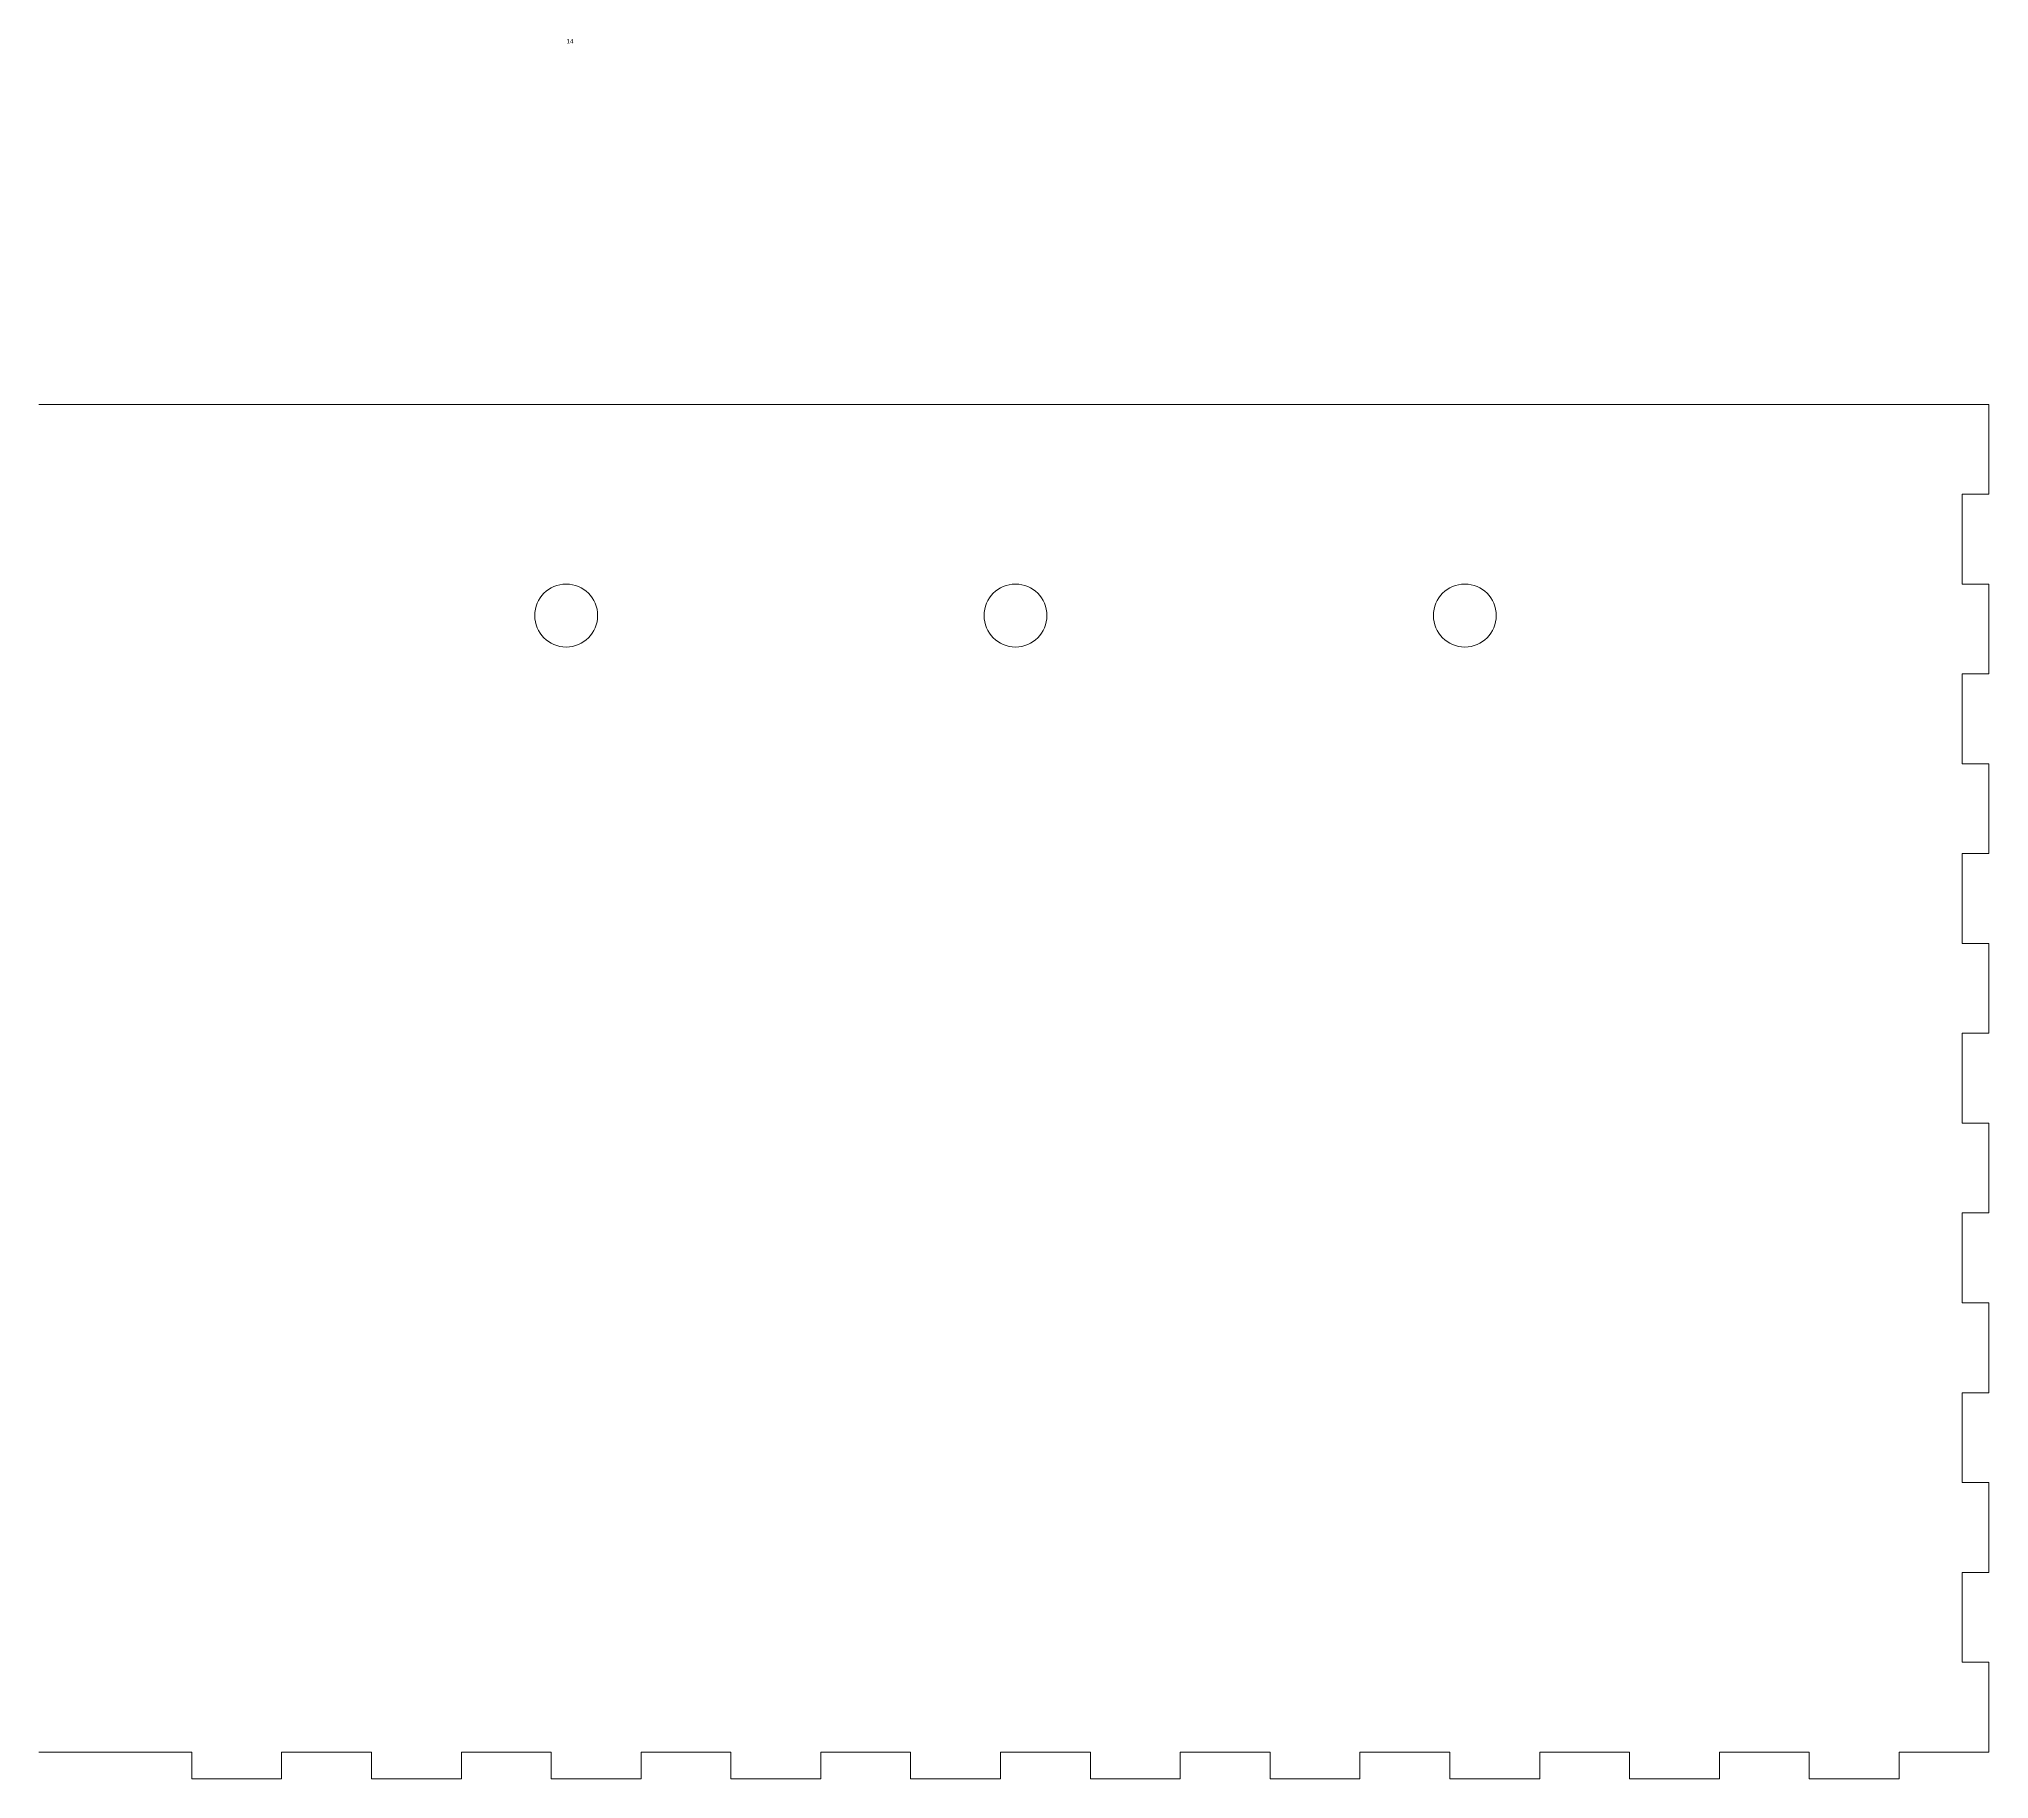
# Model space of a CAD drawing. Header units: millimetres. Extents: x -15307 to -8200, y 7864 to 9694.
# Drawn here: x -9716.7 to -9499.7, y 8051.4 to 8245.1 of the extents above; entities that cross this region are included whole.
import ezdxf

# ---------------------------------------------------------------- set-up
doc = ezdxf.new("R2010")
doc.units = ezdxf.units.MM
doc.layers.add('A-DETL-THIN', color=151, linetype='Continuous', lineweight=9)
doc.layers.add('G-ANNO-TEXT', color=231, linetype='Continuous', lineweight=9)
doc.styles.add('Arial', font='arial.ttf', dxfattribs={"height": 0.491766})

msp = doc.modelspace()

# ---------------------------------------------------------------- linework, layer by layer
at = {"layer": 'A-DETL-THIN'}
for p, q in [((-9716.74, 8204.42), (-9499.74, 8204.42)), ((-9499.74, 8204.42), (-9499.74, 8194.42)), ((-9499.74, 8194.42), (-9499.74, 8204.42)), ((-9499.74, 8194.42), (-9502.74, 8194.42)), ((-9502.74, 8194.42), (-9502.74, 8184.42)), ((-9499.74, 8184.42), (-9502.74, 8184.42)), ((-9499.74, 8174.42), (-9499.74, 8184.42)), ((-9499.74, 8174.42), (-9502.74, 8174.42)), ((-9502.74, 8174.42), (-9502.74, 8164.42)), ((-9499.74, 8164.42), (-9502.74, 8164.42)), ((-9499.74, 8154.42), (-9499.74, 8164.42)), ((-9499.74, 8154.42), (-9502.74, 8154.42)), ((-9502.74, 8154.42), (-9502.74, 8144.42)), ((-9499.74, 8144.42), (-9502.74, 8144.42)), ((-9499.74, 8134.42), (-9499.74, 8144.42)), ((-9499.74, 8134.42), (-9502.74, 8134.42)), ((-9502.74, 8134.42), (-9502.74, 8124.42)), ((-9499.74, 8124.42), (-9502.74, 8124.42)), ((-9499.74, 8114.42), (-9499.74, 8124.42)), ((-9499.74, 8114.42), (-9502.74, 8114.42)), ((-9502.74, 8114.42), (-9502.74, 8104.42)), ((-9499.74, 8104.42), (-9502.74, 8104.42)), ((-9499.74, 8094.42), (-9499.74, 8104.42)), ((-9499.74, 8094.42), (-9502.74, 8094.42)), ((-9502.74, 8094.42), (-9502.74, 8084.42)), ((-9499.74, 8084.42), (-9502.74, 8084.42)), ((-9499.74, 8074.42), (-9499.74, 8084.42)), ((-9499.74, 8074.42), (-9502.74, 8074.42)), ((-9502.74, 8074.42), (-9502.74, 8064.42)), ((-9499.74, 8064.42), (-9502.74, 8064.42)), ((-9499.74, 8054.42), (-9499.74, 8064.42)), ((-9716.74, 8054.42), (-9699.74, 8054.42)), ((-9699.74, 8054.42), (-9699.74, 8051.42)), ((-9689.74, 8054.42), (-9689.74, 8051.42)), ((-9689.74, 8054.42), (-9679.74, 8054.42)), ((-9679.74, 8054.42), (-9679.74, 8051.42)), ((-9669.74, 8054.42), (-9659.74, 8054.42)), ((-9669.74, 8054.42), (-9669.74, 8051.42)), ((-9659.74, 8054.42), (-9659.74, 8051.42)), ((-9649.74, 8054.42), (-9639.74, 8054.42)), ((-9649.74, 8054.42), (-9649.74, 8051.42)), ((-9639.74, 8054.42), (-9639.74, 8051.42)), ((-9629.74, 8054.42), (-9629.74, 8051.42)), ((-9629.74, 8054.42), (-9619.74, 8054.42)), ((-9619.74, 8054.42), (-9619.74, 8051.42)), ((-9609.74, 8054.42), (-9609.74, 8051.42)), ((-9609.74, 8054.42), (-9599.74, 8054.42)), ((-9599.74, 8054.42), (-9599.74, 8051.42)), ((-9589.74, 8054.42), (-9589.74, 8051.42)), ((-9589.74, 8054.42), (-9579.74, 8054.42)), ((-9579.74, 8054.42), (-9579.74, 8051.42)), ((-9569.74, 8054.42), (-9569.74, 8051.42)), ((-9569.74, 8054.42), (-9559.74, 8054.42)), ((-9559.74, 8054.42), (-9559.74, 8051.42)), ((-9549.74, 8054.42), (-9549.74, 8051.42)), ((-9549.74, 8054.42), (-9539.74, 8054.42)), ((-9539.74, 8054.42), (-9539.74, 8051.42)), ((-9529.74, 8054.42), (-9529.74, 8051.42)), ((-9529.74, 8054.42), (-9519.74, 8054.42)), ((-9519.74, 8054.42), (-9519.74, 8051.42)), ((-9499.74, 8054.42), (-9509.74, 8054.42)), ((-9509.74, 8054.42), (-9509.74, 8051.42)), ((-9509.74, 8054.42), (-9499.74, 8054.42)), ((-9689.74, 8051.42), (-9699.74, 8051.42)), ((-9669.74, 8051.42), (-9679.74, 8051.42)), ((-9649.74, 8051.42), (-9659.74, 8051.42)), ((-9629.74, 8051.42), (-9639.74, 8051.42)), ((-9609.74, 8051.42), (-9619.74, 8051.42)), ((-9589.74, 8051.42), (-9599.74, 8051.42)), ((-9569.74, 8051.42), (-9579.74, 8051.42)), ((-9549.74, 8051.42), (-9559.74, 8051.42)), ((-9529.74, 8051.42), (-9539.74, 8051.42)), ((-9509.74, 8051.42), (-9519.74, 8051.42))]:
    msp.add_line(p, q, dxfattribs=at)
for centre in [(-9658.07, 8180.92), (-9608.07, 8180.92), (-9558.07, 8180.92)]:
    msp.add_circle(centre, 3.5, dxfattribs=at)

# ---------------------------------------------------------------- texts
at = {"layer": 'G-ANNO-TEXT', "color": 7, "insert": (-9658.03, 8245.1), "char_height": 0.492, "width": 0.912, "attachment_point": 1, "line_spacing_factor": 0.938532, "style": 'Arial'}
msp.add_mtext('14', dxfattribs=at)

doc.saveas('drawing.dxf')
